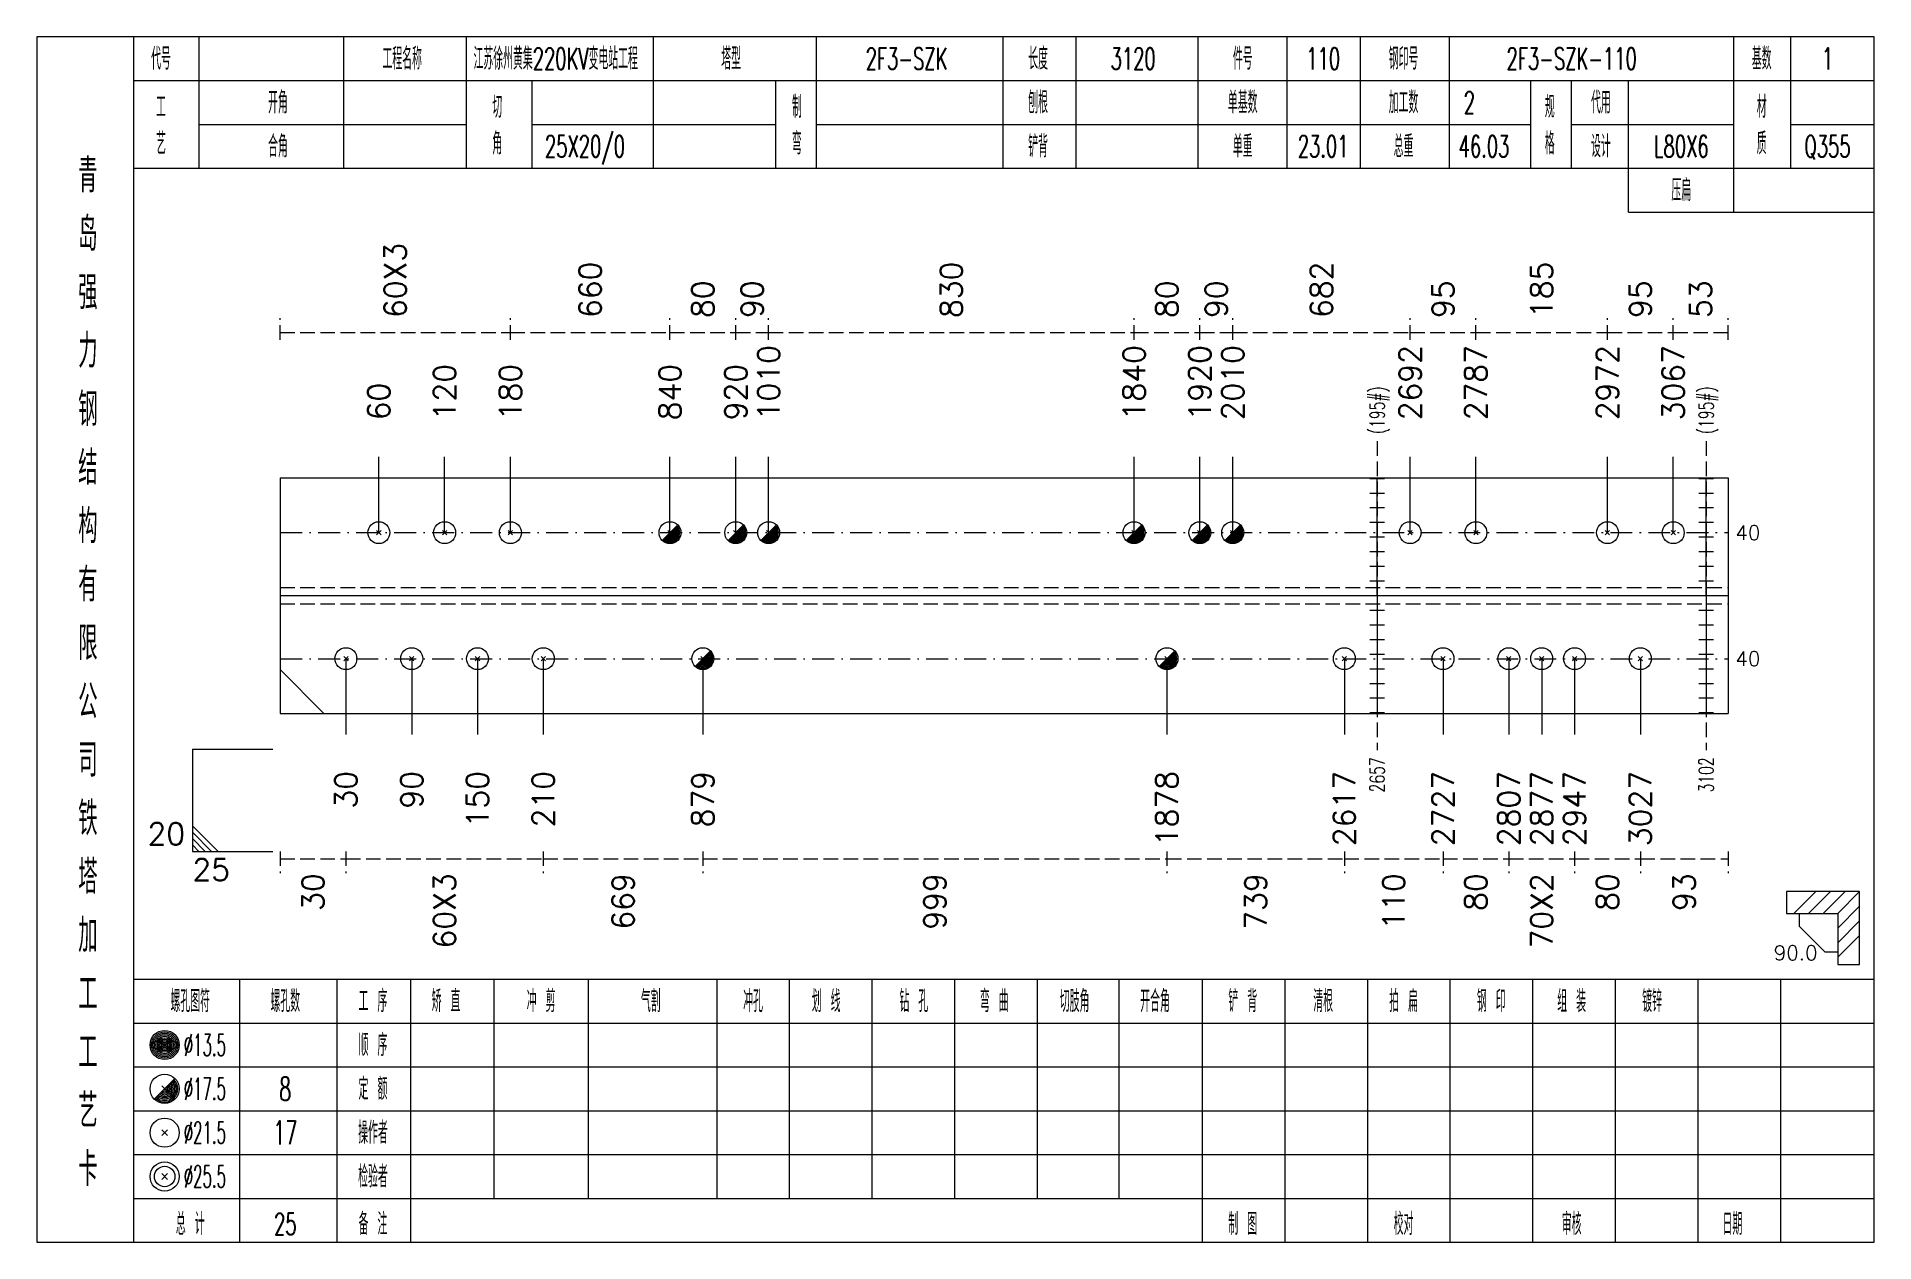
# Model space of a CAD drawing. Extents: x 0 to 4623, y -1159 to 4890.
# Drawn here: x 2802.6 to 3054, y 4725 to 4890 of the extents above; entities that cross this region are included whole.
import ezdxf
from ezdxf.enums import TextEntityAlignment as Align

# ---------------------------------------------------------------- set-up
doc = ezdxf.new("R2010")
doc.units = 0
doc.header["$MEASUREMENT"] = 0
doc.linetypes.add('一点画线', pattern=[5.2, 3, -1, 0.2, -1])
doc.linetypes.add('虚线', pattern=[2.75, 2, -0.75])
doc.layers.get('0').update_dxf_attribs({"linetype": 'CONTINUOUS', "lineweight": 25})
for name, color, linetype, lineweight in [('1', 7, 'CONTINUOUS', 25), ('2', 7, 'CONTINUOUS', 25), ('4', 7, 'CONTINUOUS', 25), ('5', 7, 'CONTINUOUS', 25)]:
    doc.layers.add(name, color=color, linetype=linetype, lineweight=lineweight)
doc.styles.get("Standard").update_dxf_attribs({"font": 'simplex.shx', "width": 0.7, "height": 3, "bigfont": 'gbhzfs.shx'})

msp = doc.modelspace()

# ---------------------------------------------------------------- texts
at = {"color": 8, "linetype": 'Continuous', "lineweight": 9}
for s, p in [('60X3', (2851.65, 4851.5)), ('660', (2878.317, 4851.5)), ('830', (2927.731, 4851.5)), ('682', (2978.364, 4851.5)), ('185', (3008.5, 4851.5)), ('80', (2893.735, 4851.5)), ('90', (2900.485, 4851.5)), ('80', (2957.228, 4851.5)), ('90', (2963.978, 4851.5)), ('95', (2995, 4851.5)), ('95', (3022, 4851.5)), ('53', (3030.25, 4851.5))]:
    msp.add_text(s, height=3, rotation=90, dxfattribs=at).set_placement(p, align=Align.MIDDLE_LEFT)
at = {"color": 7, "linetype": 'Continuous', "lineweight": 13}
for s, p in [('1010', (2902.735, 4837.5)), ('1840', (2952.728, 4837.5)), ('1920', (2961.728, 4837.5)), ('2010', (2966.228, 4837.5)), ('2692', (2990.5, 4837.5)), ('2787', (2999.5, 4837.5)), ('2972', (3017.5, 4837.5)), ('3067', (3026.5, 4837.5)), ('120', (2858.4, 4837.5)), ('180', (2867.4, 4837.5)), ('840', (2889.235, 4837.5)), ('920', (2898.235, 4837.5)), ('60', (2849.4, 4837.5))]:
    msp.add_text(s, height=3, rotation=90, dxfattribs=at).set_placement(p, align=Align.MIDDLE_LEFT)
for p in [(3035, 4822.125), (3035, 4804.875)]:
    msp.add_text('40', height=2, dxfattribs=at).set_placement(p, align=Align.MIDDLE_LEFT)
msp.add_text('20', height=3, dxfattribs=at).set_placement((2822.9, 4778.5), align=Align.BOTTOM_RIGHT)
msp.add_text('25', height=3, dxfattribs=at).set_placement((2823.9, 4777.5), align=Align.TOP_LEFT)
at = {"color": 8, "linetype": 'Continuous', "lineweight": 9}
for s, p in [('30', (2840.4, 4775.5)), ('60X3', (2858.4, 4775.5)), ('669', (2882.817, 4775.5)), ('999', (2925.481, 4775.5)), ('739', (2969.364, 4775.5)), ('110', (2988.25, 4775.5)), ('80', (2999.5, 4775.5)), ('70X2', (3008.5, 4775.5)), ('80', (3017.5, 4775.5)), ('93', (3028, 4775.5))]:
    msp.add_text(s, height=3, rotation=90, dxfattribs=at).set_placement(p, align=Align.MIDDLE_RIGHT)
at = {"layer": '1', "color": 7, "linetype": 'Continuous', "lineweight": 13}
for s, p in [('30', (2844.9, 4789.5)), ('90', (2853.9, 4789.5)), ('150', (2862.9, 4789.5)), ('210', (2871.9, 4789.5)), ('879', (2893.735, 4789.5)), ('1878', (2957.228, 4789.5)), ('2617', (2981.5, 4789.5)), ('2727', (2995, 4789.5)), ('2807', (3004, 4789.5)), ('2877', (3008.5, 4789.5)), ('2947', (3013, 4789.5)), ('3027', (3022, 4789.5))]:
    msp.add_text(s, height=3, rotation=90, dxfattribs=at).set_placement(p, align=Align.MIDDLE_RIGHT)
at = {"layer": '2', "color": 7, "linetype": 'Continuous', "lineweight": 13, "width": 0.7}
for p in [(2986, 4835.625), (3031, 4835.625)]:
    msp.add_text('(195#)', height=2, rotation=90, dxfattribs=at).set_placement(p, align=Align.MIDDLE_LEFT)
for s, p in [('2657', (2986, 4791.375)), ('3102', (3031, 4791.375))]:
    msp.add_text(s, height=2, rotation=90, dxfattribs=at).set_placement(p, align=Align.MIDDLE_RIGHT)
at = {"layer": '2', "color": 7, "linetype": 'Continuous', "lineweight": 13}
msp.add_text('90.0', height=2, dxfattribs=at).set_placement((3046.25, 4763), align=Align.BOTTOM_RIGHT)
at = {"layer": '4', "color": 1, "linetype": 'Continuous', "lineweight": 13}
for s, height, width, p in [('代号', 3, 0.6, (2819.6, 4887)), ('工程名称', 3, 0.6, (2852.6, 4887)), ('江苏徐州黄集220KV变电站工程', 3, 0.6, (2873.6, 4887)), ('塔型', 3, 0.6, (2897.6, 4887)), ('2F3-SZK', 3, 0.6, (2921.6, 4887)), ('长度', 3, 0.6, (2939.6, 4887)), ('3120', 3, 0.6, (2952.6, 4887)), ('件号', 3, 0.6, (2967.6, 4887)), ('110', 3, 0.6, (2978.6, 4887)), ('钢印号', 3, 0.6, (2989.6, 4887)), ('2F3-SZK-110', 3, 0.6, (3012.6, 4887)), ('基数', 3, 0.6, (3038.6, 4887)), ('1', 3, 0.6, (3047.6, 4887)), ('开角', 3, 0.6, (2835.6, 4881)), ('制', 3, 0.6, (2906.6, 4880.4)), ('刨根', 3, 0.6, (2939.6, 4881)), ('单基数', 3, 0.6, (2967.6, 4881)), ('加工数', 3, 0.6, (2989.6, 4881)), ('2', 3, 0.6, (2998.6, 4881)), ('代用', 3, 0.6, (3016.6, 4881)), ('材', 3, 0.6, (3038.6, 4880.4)), ('工', 3, 0.6, (2819.6, 4880.4)), ('切', 3, 0.6, (2865.6, 4880.4)), ('规', 3, 0.6, (3009.6, 4880.4)), ('艺', 3, 0.6, (2819.6, 4875.4)), ('角', 3, 0.6, (2865.6, 4875.4)), ('弯', 3, 0.6, (2906.6, 4875.4)), ('格', 3, 0.6, (3009.6, 4875.4)), ('质', 3, 0.6, (3038.6, 4875.4)), ('合角', 3, 0.6, (2835.6, 4875)), ('25X20/0', 3, 0.6, (2877.6, 4875)), ('铲背', 3, 0.6, (2939.6, 4875)), ('单重', 3, 0.6, (2967.6, 4875)), ('23.01', 3, 0.6, (2978.6, 4875)), ('总重', 3, 0.6, (2989.6, 4875)), ('46.03', 3, 0.6, (3000.6, 4875)), ('设计', 3, 0.6, (3016.6, 4875)), ('L80X6', 3, 0.6, (3027.6, 4875)), ('Q355', 3, 0.6, (3047.6, 4875)), ('青', 4.6, 0.8, (2809.6, 4871)), ('压扁', 3, 0.6, (3027.6, 4869)), ('岛', 4.6, 0.8, (2809.6, 4863)), ('强', 4.6, 0.8, (2809.6, 4855)), ('力', 4.6, 0.8, (2809.6, 4847)), ('钢', 4.6, 0.8, (2809.6, 4839)), ('结', 4.6, 0.8, (2809.6, 4831)), ('构', 4.6, 0.8, (2809.6, 4823)), ('有', 4.6, 0.8, (2809.6, 4815)), ('限', 4.6, 0.8, (2809.6, 4807)), ('公', 4.6, 0.8, (2809.6, 4799)), ('司', 4.6, 0.8, (2809.6, 4791)), ('铁', 4.6, 0.8, (2809.6, 4783)), ('塔', 4.6, 0.8, (2809.6, 4775)), ('加', 4.6, 0.8, (2809.6, 4767)), ('工', 4.6, 0.8, (2809.6, 4759)), ('螺孔图符', 3, 0.6, (2823.6, 4758)), ('螺孔数', 3, 0.6, (2836.6, 4758)), ('工 序', 3, 0.6, (2848.6, 4758)), ('矫 直', 3, 0.6, (2858.6, 4758)), ('冲 剪', 3, 0.6, (2871.6, 4758)), ('气割', 3, 0.6, (2886.6, 4758)), ('冲孔', 3, 0.6, (2900.6, 4758)), ('划 线', 3, 0.6, (2910.6, 4758)), ('钻 孔', 3, 0.6, (2922.6, 4758)), ('弯 曲', 3, 0.6, (2933.6, 4758)), ('切肢角', 3, 0.6, (2944.6, 4758)), ('开合角', 3, 0.6, (2955.6, 4758)), ('铲 背', 3, 0.6, (2967.6, 4758)), ('清根', 3, 0.6, (2978.6, 4758)), ('拍 扁', 3, 0.6, (2989.6, 4758)), ('钢 印', 3, 0.6, (3001.6, 4758)), ('组 装', 3, 0.6, (3012.6, 4758)), ('镀锌', 3, 0.6, (3023.6, 4758)), ('工', 4.6, 0.8, (2809.6, 4751)), ('%%C13.5', 3, 0.5, (2825.6, 4752)), ('顺 序', 3, 0.6, (2848.6, 4752)), ('%%C17.5', 3, 0.5, (2825.6, 4746)), ('8', 3.2, 0.6, (2836.6, 4746)), ('定 额', 3, 0.6, (2848.6, 4746)), ('艺', 4.6, 0.8, (2809.6, 4743)), ('%%C21.5', 3, 0.5, (2825.6, 4740)), ('17', 3.2, 0.6, (2836.6, 4740)), ('操作者', 3, 0.6, (2848.6, 4740)), ('卡', 4.6, 0.8, (2809.6, 4735)), ('%%C25.5', 3, 0.5, (2825.6, 4734)), ('检验者', 3, 0.6, (2848.6, 4734)), ('总 计', 3, 0.6, (2823.6, 4727.5)), ('25', 3, 0.6, (2836.6, 4727.5)), ('备 注', 3, 0.6, (2848.6, 4727.5)), ('制 图', 3, 0.6, (2967.6, 4727.5)), ('校对', 3, 0.6, (2989.6, 4727.5)), ('审核', 3, 0.6, (3012.6, 4727.5)), ('日期', 3, 0.6, (3034.6, 4727.5))]:
    msp.add_text(s, height=height, dxfattribs=dict(at, width=width)).set_placement(p, align=Align.MIDDLE_CENTER)

# ---------------------------------------------------------------- blocks, each defined once
blk = doc.blocks.new('孔21.5')
at = {"layer": '5', "color": 7, "linetype": 'Continuous', "lineweight": 13}
for p, q in [((-0.2, -0.2), (0.2, 0.2)), ((-0.2, 0.2), (0.2, -0.2))]:
    blk.add_line(p, q, dxfattribs=at)
blk.add_circle((0, 0), 1, dxfattribs=at)
blk = doc.blocks.new('孔17.5')
at = {"layer": '5', "color": 7, "linetype": 'Continuous', "lineweight": 13}
for p, q in [((-0.707, -0.707), (0.707, 0.707)), ((-0.2, 0.2), (0.2, -0.2))]:
    blk.add_line(p, q, dxfattribs=at)
blk.add_circle((0, 0), 1, dxfattribs=at)
for radius in [0.9, 0.8, 0.7, 0.6, 0.5, 0.4, 0.3, 0.2, 0.1]:
    blk.add_arc((0, 0), radius, 225, 45, dxfattribs=at)

# ---------------------------------------------------------------- linework, layer by layer
at = {"color": 8, "linetype": '虚线', "lineweight": 9}
for p, q in [((2835.9, 4848.5), (2835.9, 4851.5)), ((2867.4, 4848.5), (2867.4, 4851.5)), ((2867.4, 4848.5), (2867.4, 4851.5)), ((2889.235, 4848.5), (2889.235, 4851.5)), ((2889.235, 4848.5), (2889.235, 4851.5)), ((2898.235, 4848.5), (2898.235, 4851.5)), ((2898.235, 4848.5), (2898.235, 4851.5)), ((2902.735, 4848.5), (2902.735, 4851.5)), ((2902.735, 4848.5), (2902.735, 4851.5)), ((2952.728, 4848.5), (2952.728, 4851.5)), ((2952.728, 4848.5), (2952.728, 4851.5)), ((2961.728, 4848.5), (2961.728, 4851.5)), ((2961.728, 4848.5), (2961.728, 4851.5)), ((2966.228, 4848.5), (2966.228, 4851.5)), ((2966.228, 4848.5), (2966.228, 4851.5)), ((2990.5, 4848.5), (2990.5, 4851.5)), ((2990.5, 4848.5), (2990.5, 4851.5)), ((2999.5, 4848.5), (2999.5, 4851.5)), ((2999.5, 4848.5), (2999.5, 4851.5)), ((3017.5, 4848.5), (3017.5, 4851.5)), ((3017.5, 4848.5), (3017.5, 4851.5)), ((3026.5, 4848.5), (3026.5, 4851.5)), ((3026.5, 4848.5), (3026.5, 4851.5)), ((3034, 4848.5), (3034, 4851.5)), ((2835.9, 4849.5), (2867.4, 4849.5)), ((2867.4, 4849.5), (2889.235, 4849.5)), ((2889.235, 4849.5), (2898.235, 4849.5)), ((2898.235, 4849.5), (2902.735, 4849.5)), ((2902.735, 4849.5), (2952.728, 4849.5)), ((2952.728, 4849.5), (2961.728, 4849.5)), ((2961.728, 4849.5), (2966.228, 4849.5)), ((2966.228, 4849.5), (2990.5, 4849.5)), ((2990.5, 4849.5), (2999.5, 4849.5)), ((2999.5, 4849.5), (3017.5, 4849.5)), ((3017.5, 4849.5), (3026.5, 4849.5)), ((3026.5, 4849.5), (3034, 4849.5)), ((2835.9, 4778.5), (2835.9, 4775.5)), ((2835.9, 4777.5), (2844.9, 4777.5)), ((2844.9, 4778.5), (2844.9, 4775.5)), ((2844.9, 4778.5), (2844.9, 4775.5)), ((2844.9, 4777.5), (2871.9, 4777.5)), ((2871.9, 4778.5), (2871.9, 4775.5)), ((2871.9, 4778.5), (2871.9, 4775.5)), ((2871.9, 4777.5), (2893.735, 4777.5)), ((2893.735, 4778.5), (2893.735, 4775.5)), ((2893.735, 4778.5), (2893.735, 4775.5)), ((2893.735, 4777.5), (2957.228, 4777.5)), ((2957.228, 4778.5), (2957.228, 4775.5)), ((2957.228, 4778.5), (2957.228, 4775.5)), ((2957.228, 4777.5), (2981.5, 4777.5)), ((2981.5, 4778.5), (2981.5, 4775.5)), ((2981.5, 4778.5), (2981.5, 4775.5)), ((2981.5, 4777.5), (2995, 4777.5)), ((2995, 4778.5), (2995, 4775.5)), ((2995, 4778.5), (2995, 4775.5)), ((2995, 4777.5), (3004, 4777.5)), ((3004, 4778.5), (3004, 4775.5)), ((3004, 4778.5), (3004, 4775.5)), ((3004, 4777.5), (3013, 4777.5)), ((3013, 4778.5), (3013, 4775.5)), ((3013, 4778.5), (3013, 4775.5)), ((3013, 4777.5), (3022, 4777.5)), ((3022, 4778.5), (3022, 4775.5)), ((3022, 4778.5), (3022, 4775.5)), ((3022, 4777.5), (3034, 4777.5)), ((3034, 4778.5), (3034, 4775.5))]:
    msp.add_line(p, q, dxfattribs=at)
at = {"color": 7, "linetype": 'Continuous', "lineweight": 13}
for p, q in [((2849.4, 4822.125), (2849.4, 4832.5)), ((2858.4, 4822.125), (2858.4, 4832.5)), ((2867.4, 4822.125), (2867.4, 4832.5)), ((2889.235, 4822.125), (2889.235, 4832.5)), ((2898.235, 4822.125), (2898.235, 4832.5)), ((2902.735, 4822.125), (2902.735, 4832.5)), ((2952.728, 4822.125), (2952.728, 4832.5)), ((2961.728, 4822.125), (2961.728, 4832.5)), ((2966.228, 4822.125), (2966.228, 4832.5)), ((2990.5, 4822.125), (2990.5, 4832.5)), ((2999.5, 4822.125), (2999.5, 4832.5)), ((3017.5, 4822.125), (3017.5, 4832.5)), ((3026.5, 4822.125), (3026.5, 4832.5)), ((2844.9, 4804.875), (2844.9, 4794.5)), ((2853.9, 4804.875), (2853.9, 4794.5)), ((2862.9, 4804.875), (2862.9, 4794.5)), ((2871.9, 4804.875), (2871.9, 4794.5)), ((2893.735, 4804.875), (2893.735, 4794.5)), ((2957.228, 4804.875), (2957.228, 4794.5)), ((2981.5, 4804.875), (2981.5, 4794.5)), ((2995, 4804.875), (2995, 4794.5)), ((3004, 4804.875), (3004, 4794.5)), ((3008.5, 4804.875), (3008.5, 4794.5)), ((3013, 4804.875), (3013, 4794.5)), ((3022, 4804.875), (3022, 4794.5)), ((2835.9, 4803.375), (2841.9, 4797.375)), ((2823.9, 4792.5), (2834.9, 4792.5)), ((2823.9, 4792.5), (2823.9, 4778.5)), ((2827.4, 4778.5), (2823.9, 4782)), ((2826.525, 4778.5), (2823.9, 4781.125)), ((2825.65, 4778.5), (2823.9, 4780.25)), ((2824.775, 4778.5), (2823.9, 4779.375)), ((2823.9, 4778.5), (2834.9, 4778.5))]:
    msp.add_line(p, q, dxfattribs=at)
at = {"color": 7, "linetype": 'Continuous', "lineweight": 18}
for p, q in [((2835.9, 4829.625), (2835.9, 4797.375)), ((2835.9, 4829.625), (3034, 4829.625)), ((3034, 4829.625), (3034, 4797.375)), ((2835.9, 4813.5), (3034, 4813.5))]:
    msp.add_line(p, q, dxfattribs=at)
at = {"color": 3, "linetype": '一点画线', "lineweight": 13}
for p, q in [((2835.9, 4822.125), (3034, 4822.125)), ((2835.9, 4804.875), (3034, 4804.875))]:
    msp.add_line(p, q, dxfattribs=at)
at = {"color": 1, "linetype": '虚线', "lineweight": 18}
for p, q in [((2835.9, 4814.625), (3034, 4814.625)), ((2835.9, 4812.375), (3034, 4812.375))]:
    msp.add_line(p, q, dxfattribs=at)
at = {"layer": '1', "color": 7, "linetype": 'Continuous', "lineweight": 18}
msp.add_line((2835.9, 4797.375), (3034, 4797.375), dxfattribs=at)
at = {"layer": '2', "color": 216, "linetype": '虚线', "lineweight": 13}
for p, q in [((2986, 4834.625), (2986, 4792.375)), ((3031, 4834.625), (3031, 4792.375))]:
    msp.add_line(p, q, dxfattribs=at)
at = {"layer": '2', "color": 7, "linetype": 'Continuous', "lineweight": 13}
for p, q in [((2987, 4829.5), (2985, 4829.5)), ((2986, 4813.5), (2986, 4829.625)), ((3032, 4829.5), (3030, 4829.5)), ((3031, 4813.5), (3031, 4829.625)), ((2987, 4827.5), (2985, 4827.5)), ((3032, 4827.5), (3030, 4827.5)), ((2987, 4825.5), (2985, 4825.5)), ((3032, 4825.5), (3030, 4825.5)), ((2987, 4823.5), (2985, 4823.5)), ((3032, 4823.5), (3030, 4823.5)), ((2987, 4821.5), (2985, 4821.5)), ((2987, 4819.5), (2985, 4819.5)), ((3032, 4821.5), (3030, 4821.5)), ((3032, 4819.5), (3030, 4819.5)), ((2987, 4817.5), (2985, 4817.5)), ((3032, 4817.5), (3030, 4817.5)), ((2987, 4815.5), (2985, 4815.5)), ((3032, 4815.5), (3030, 4815.5)), ((2986, 4813.5), (2986, 4797.375)), ((3031, 4813.5), (3031, 4797.375)), ((2985, 4811.5), (2987, 4811.5)), ((2985, 4809.5), (2987, 4809.5)), ((3030, 4811.5), (3032, 4811.5)), ((3030, 4809.5), (3032, 4809.5)), ((2985, 4807.5), (2987, 4807.5)), ((3030, 4807.5), (3032, 4807.5)), ((2985, 4805.5), (2987, 4805.5)), ((3030, 4805.5), (3032, 4805.5)), ((2985, 4803.5), (2987, 4803.5)), ((3030, 4803.5), (3032, 4803.5)), ((2985, 4801.5), (2987, 4801.5)), ((2985, 4799.5), (2987, 4799.5)), ((3030, 4801.5), (3032, 4801.5)), ((3030, 4799.5), (3032, 4799.5)), ((2985, 4797.5), (2987, 4797.5)), ((3030, 4797.5), (3032, 4797.5)), ((3052, 4773), (3042, 4773)), ((3042, 4773), (3042, 4770)), ((3043, 4770), (3046, 4773)), ((3045, 4770), (3048, 4773)), ((3047, 4770), (3050, 4773)), ((3049, 4770), (3052, 4773)), ((3052, 4763), (3052, 4773)), ((3042, 4770), (3049, 4770)), ((3043.75, 4770), (3043.75, 4768.25)), ((3049, 4768), (3052, 4771)), ((3049, 4770), (3049, 4763)), ((3047.25, 4764.75), (3043.75, 4768.25)), ((3049, 4766), (3052, 4769)), ((3049, 4764), (3052, 4767)), ((3047.25, 4764.75), (3049, 4764.75)), ((3049, 4763), (3052, 4763))]:
    msp.add_line(p, q, dxfattribs=at)
at = {"layer": '4', "color": 1, "linetype": 'Continuous', "lineweight": 18}
for p, q in [((2815.9, 4725), (2815.9, 4890)), ((2824.8, 4872), (2824.8, 4890)), ((2844.6, 4872), (2844.6, 4890)), ((2861.4, 4872), (2861.4, 4890)), ((2887, 4872), (2887, 4890)), ((2909.3, 4872), (2909.3, 4890)), ((2934.8, 4872), (2934.8, 4890)), ((2944.8, 4872), (2944.8, 4890)), ((2961.5, 4872), (2961.5, 4890)), ((2973.7, 4872), (2973.7, 4890)), ((2983.7, 4872), (2983.7, 4890)), ((2995.9, 4872), (2995.9, 4890)), ((3034.8, 4866), (3034.8, 4890)), ((3042.6, 4872), (3042.6, 4890)), ((2815.9, 4884), (3054, 4884)), ((2870.4, 4872), (2870.4, 4884)), ((2903.7, 4872), (2903.7, 4884)), ((3007, 4872), (3007, 4884)), ((3012.6, 4872), (3012.6, 4884)), ((3020.4, 4866), (3020.4, 4884)), ((2824.8, 4878), (2861.4, 4878)), ((2870.4, 4878), (2903.7, 4878)), ((2909.3, 4878), (3007, 4878)), ((3012.6, 4878), (3034.8, 4878)), ((3042.6, 4878), (3054, 4878)), ((2815.9, 4872), (3054, 4872)), ((3020.4, 4866), (3054, 4866)), ((2815.9, 4761), (3054, 4761)), ((2830.4, 4725), (2830.4, 4761)), ((2843.7, 4725), (2843.7, 4761)), ((2853.8, 4725), (2853.8, 4761)), ((2865.2, 4731), (2865.2, 4761)), ((2878.1, 4731), (2878.1, 4761)), ((2895.7, 4731), (2895.7, 4761)), ((2905.6, 4731), (2905.6, 4761)), ((2916.9, 4731), (2916.9, 4761)), ((2928.2, 4731), (2928.2, 4761)), ((2939.5, 4731), (2939.5, 4761)), ((2950.7, 4731), (2950.7, 4761)), ((2962.1, 4731), (2962.1, 4761)), ((2973.4, 4731), (2973.4, 4761)), ((2984.7, 4731), (2984.7, 4761)), ((2996, 4731), (2996, 4761)), ((3007.3, 4731), (3007.3, 4761)), ((3018.6, 4731), (3018.6, 4761)), ((3029.9, 4731), (3029.9, 4761)), ((3041.2, 4731), (3041.2, 4761)), ((2815.9, 4755), (3054, 4755)), ((2815.9, 4749), (3054, 4749)), ((2815.9, 4743), (3054, 4743)), ((2815.9, 4737), (3054, 4737)), ((2815.9, 4731), (3054, 4731)), ((2962.1, 4725), (2962.1, 4731)), ((2973.4, 4725), (2973.4, 4731)), ((2984.7, 4725), (2984.7, 4731)), ((2996, 4725), (2996, 4731)), ((3007.3, 4725), (3007.3, 4731)), ((3018.6, 4725), (3018.6, 4731)), ((3029.9, 4725), (3029.9, 4731)), ((3041.2, 4725), (3041.2, 4731))]:
    msp.add_line(p, q, dxfattribs=at)
at = {"layer": '4', "color": 7, "linetype": 'Continuous', "lineweight": 13}
for p, q in [((2819.9, 4751.8), (2820.3, 4752.2)), ((2820.3, 4751.8), (2819.9, 4752.2)), ((2818.686, 4744.586), (2821.514, 4747.414)), ((2819.7, 4746.4), (2820.5, 4745.6)), ((2819.7, 4739.6), (2820.5, 4740.4)), ((2819.7, 4740.4), (2820.5, 4739.6)), ((2819.7, 4733.6), (2820.5, 4734.4)), ((2819.7, 4734.4), (2820.5, 4733.6))]:
    msp.add_line(p, q, dxfattribs=at)
at = {"layer": '4', "color": 1, "linetype": 'Continuous', "lineweight": 18}
msp.add_lwpolyline([(2802.6, 4890), (2802.6, 4725), (3054, 4725), (3054, 4890)], close=True, dxfattribs=at)
at = {"layer": '4', "color": 7, "linetype": 'Continuous', "lineweight": 13}
for centre, radius in [((2820.1, 4752), 2), ((2820.1, 4752), 1.8), ((2820.1, 4752), 1.6), ((2820.1, 4752), 1.4), ((2820.1, 4752), 1.2), ((2820.1, 4752), 1), ((2820.1, 4752), 0.8), ((2820.1, 4752), 0.6), ((2820.1, 4752), 0.4), ((2820.1, 4752), 0.2), ((2820.1, 4746), 2), ((2820.1, 4740), 2), ((2820.1, 4734), 2), ((2820.1, 4734), 1.4)]:
    msp.add_circle(centre, radius, dxfattribs=at)
for radius in [1.8, 1.6, 1.4, 1.2, 1, 0.8, 0.6, 0.4, 0.2]:
    msp.add_arc((2820.1, 4746), radius, 225, 45, dxfattribs=at)

# ---------------------------------------------------------------- block references
at = {"color": 7, "linetype": 'Continuous', "lineweight": 13, "xscale": 1.5, "yscale": 1.5, "zscale": 1.5}
for name, p in [('孔21.5', (2849.4, 4822.125)), ('孔21.5', (2858.4, 4822.125)), ('孔21.5', (2867.4, 4822.125)), ('孔17.5', (2889.235, 4822.125)), ('孔17.5', (2898.235, 4822.125)), ('孔17.5', (2902.735, 4822.125)), ('孔17.5', (2952.728, 4822.125)), ('孔17.5', (2961.728, 4822.125)), ('孔17.5', (2966.228, 4822.125)), ('孔21.5', (2990.5, 4822.125)), ('孔21.5', (2999.5, 4822.125)), ('孔21.5', (3017.5, 4822.125)), ('孔21.5', (3026.5, 4822.125))]:
    msp.add_blockref(name, p, dxfattribs=at)
at = {"layer": '1', "color": 7, "linetype": 'Continuous', "lineweight": 13, "xscale": 1.5, "yscale": 1.5, "zscale": 1.5}
for name, p in [('孔21.5', (2844.9, 4804.875)), ('孔21.5', (2853.9, 4804.875)), ('孔21.5', (2862.9, 4804.875)), ('孔21.5', (2871.9, 4804.875)), ('孔17.5', (2893.735, 4804.875)), ('孔17.5', (2957.228, 4804.875)), ('孔21.5', (2981.5, 4804.875)), ('孔21.5', (2995, 4804.875)), ('孔21.5', (3004, 4804.875)), ('孔21.5', (3008.5, 4804.875)), ('孔21.5', (3013, 4804.875)), ('孔21.5', (3022, 4804.875))]:
    msp.add_blockref(name, p, dxfattribs=at)

msp.set_redraw_order([(e.dxf.handle, doc.entitydb.next_handle()) for e in msp.query("TEXT MTEXT ATTDEF DIMENSION ARC_DIMENSION")])  # texts and dimensions are drawn at this point

doc.saveas('drawing.dxf')
